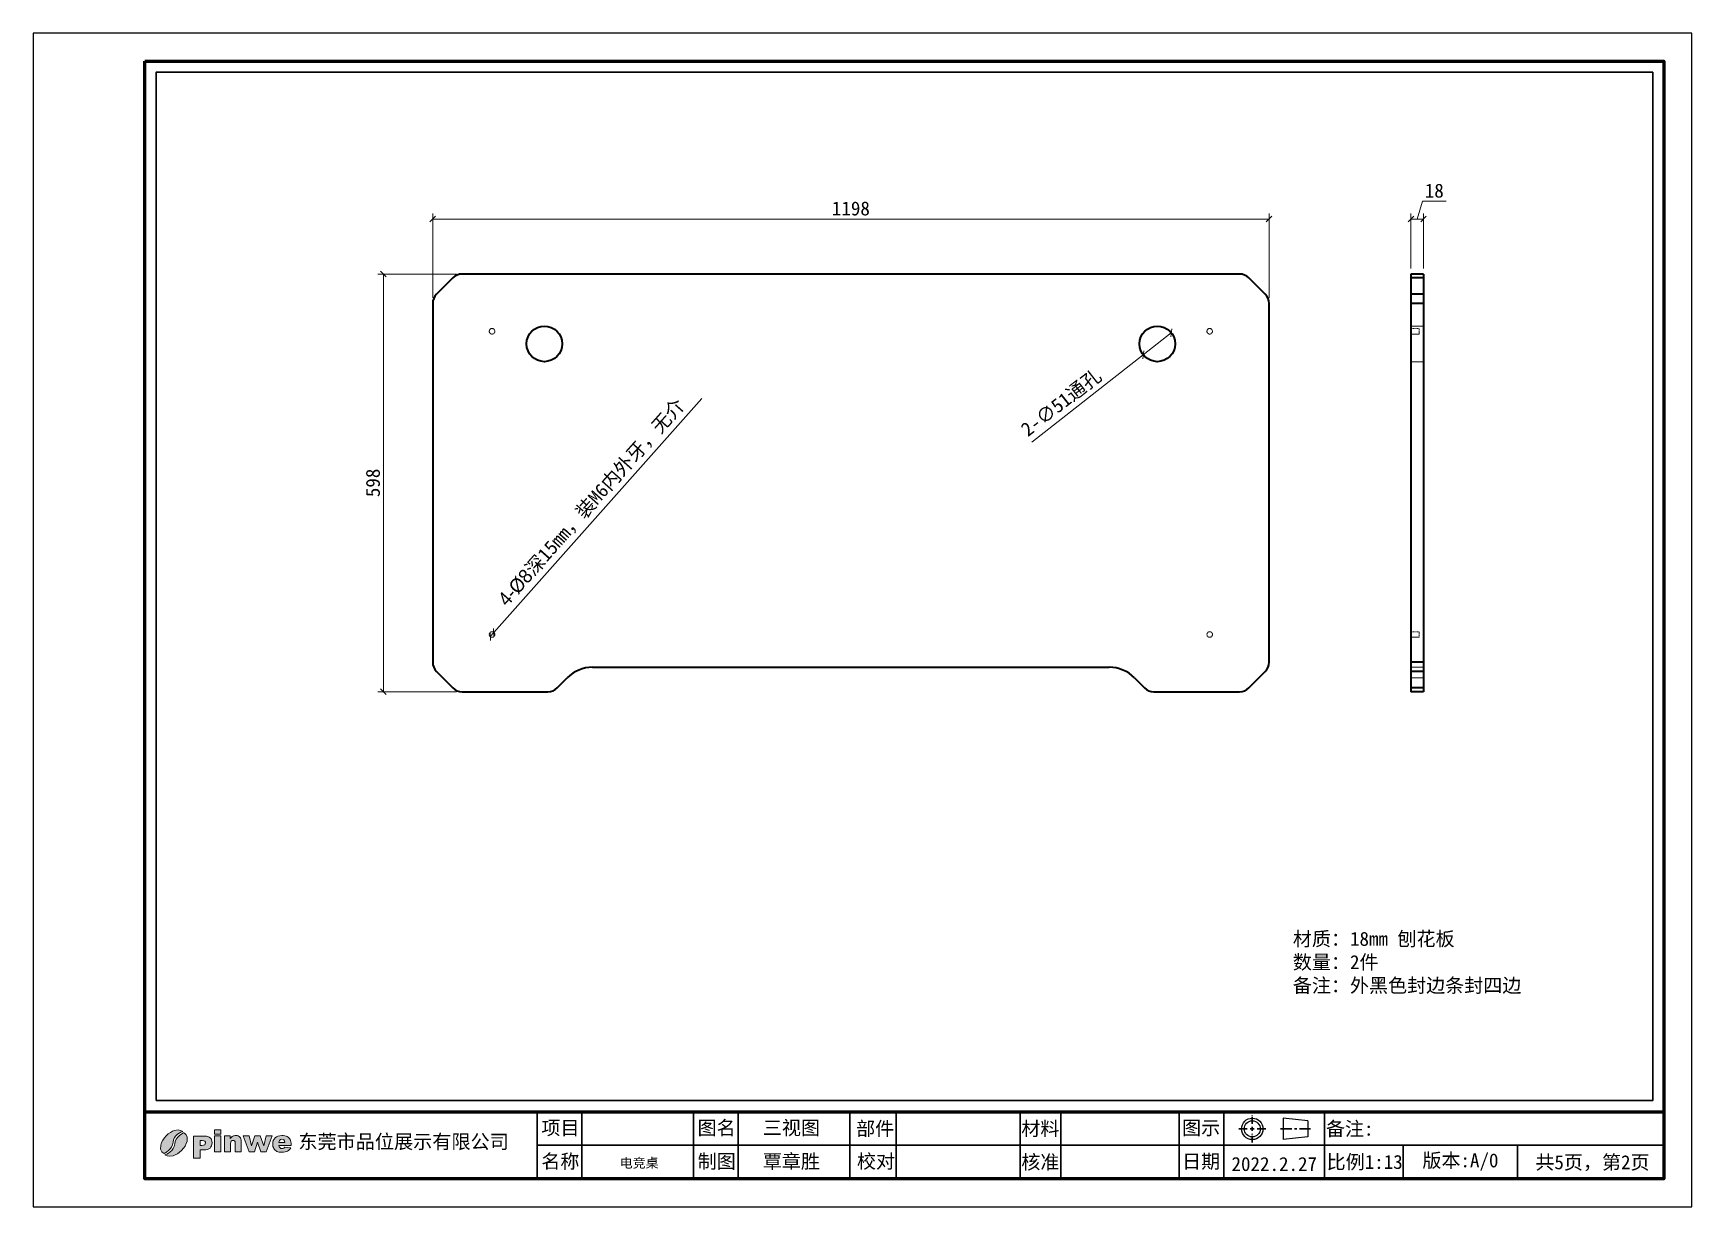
# Model space of a CAD drawing. Header units: inches. Extents: x 21728 to 86065, y -20660 to 1996.
# Drawn here: x 76561 to 78937, y -14953 to -13273 of the extents above; entities that cross this region are included whole.
import ezdxf

# ---------------------------------------------------------------- set-up
doc = ezdxf.new("R2010")
doc.units = ezdxf.units.IN
doc.header["$MEASUREMENT"] = 0
doc.linetypes.add('CENTER2', pattern=[28.575, 19.05, -3.175, 3.175, -3.175])
doc.linetypes.add('HIDDEN', pattern=[1.905, 1.27, -0.635])
doc.layers.add('_U+56FE_U+5C42 1', color=7, linetype='Continuous')
doc.layers.add('图框', color=5, linetype='Continuous', lineweight=60)
doc.layers.add('轮廓线', color=7, linetype='Continuous', lineweight=30)
doc.styles.add('ee', font='simfang.ttf')
doc.styles.get("Standard").update_dxf_attribs({"font": 'arial.ttf'})
doc.styles.add('宋体', font='')
doc.styles.add('样式 1', font='')
doc.styles.get('宋体').set_extended_font_data('SimSun')
doc.styles.get('样式 1').set_extended_font_data('SimSun')
doc.dimstyles.new('1-8', dxfattribs={"dimscale": 8, "dimtxt": 2.5, "dimasz": 1, "dimexe": 1, "dimexo": 1, "dimtad": 1, "dimdec": 1, "dimdsep": 46, "dimtxsty": '宋体', "dimblk": 'OBLIQUE', "dimcen": 2.5, "dimclrd": 3, "dimclre": 3, "dimclrt": 256, "dimadec": 0, "dimazin": 0, "dimtfac": 1, "dimtdec": 1, "dimtmove": 1, "dimatfit": 3, "dimfxl": 0, "dimlwd": 9, "dimlwe": 9, "dimarcsym": 0})

msp = doc.modelspace()

# ---------------------------------------------------------------- texts
at = {"lineweight": 15, "insert": (78365.71, -14587.4), "char_height": 20, "width": 418.1733, "attachment_point": 4, "style": 'ee'}
msp.add_mtext('\\P材质：18mm 刨花板\\P数量：2件\\P备注：外黑色封边条封四边', dxfattribs=at)
at = {"insert": (76941.13, -14849.84, 2.58), "char_height": 20.0908, "width": 1329.106, "attachment_point": 1}
msp.add_mtext('{\\fSimSun|b0|i0|c134|p2;东莞市品位展示有限公司}', dxfattribs=at)
at = {"layer": '轮廓线', "attachment_point": 5, "style": '样式 1'}
for s, insert, char_height, width in [('{\\fSimSun|b1|i0|c134|p2;项目}', (77316.47, -14841.17), 20, 149.7729), ('{\\fSimSun|b1|i0|c134|p2;图名}', (77540.22, -14841.17), 20, 149.7729), ('{\\fSimSun|b1|i0|c134|p2;三视图}', (77647.41, -14841.17), 20, 149.7729), ('{\\fSimSun|b1|i0|c134|p2;部件}', (77767.37, -14842.37), 20, 149.7729), ('{\\fSimSun|b1|i0|c134|p2;材料}', (78003.96, -14842.3), 20, 149.7729), ('{\\fSimSun|b1|i0|c134|p2;图示}', (78234.29, -14841.17), 20, 149.7729), ('{\\fSimSun|b1|i0|c134|p2;备注:}', (78447.12, -14842.43), 20, 149.7729), ('{\\fSimSun|b1|i0|c134|p2;名称}', (77316.42, -14889.17), 20, 149.7729), ('{\\fSimSun|b1|i0|c134|p2;电竞桌}', (77429.32, -14891.13), 13.6, 176.9097), ('{\\fSimSun|b1|i0|c134|p2;制图}', (77540.42, -14889.17), 20, 149.7729), ('{\\fSimSun|b1|i0|c134|p2;覃章胜}', (77647.41, -14889.17), 20, 149.7729), ('{\\fSimSun|b1|i0|c134|p2;校对}', (77768.52, -14889.17), 20, 149.7729), ('{\\fSimSun|b1|i0|c134|p2;核准}', (78003.96, -14890.3), 20, 149.7729), ('{\\fSimSun|b1|i0|c134|p2;日期}', (78234.29, -14889.17), 20, 149.7729), ('{\\fSimSun|b1|i0|c134|p2;2022.2.27}', (78339.07, -14892.07), 20, 144), ('{\\fSimSun|b1|i0|c134|p2;比例1:13}', (78468.57, -14890.06), 20, 135.4819), ('{\\fSimSun|b1|i0|c134|p2;版本:A/0}', (78605.74, -14889.17), 20, 163.7382), ('{\\fSimSun|b1|i0|c134|p2;共5页，第2页}', (78794.89, -14890.83), 20, 230.0387)]:
    msp.add_mtext(s, dxfattribs=dict(at, insert=insert, char_height=char_height, width=width))

# ---------------------------------------------------------------- blocks, each defined once
blk = doc.blocks.new('_Oblique')
at = {"color": 0, "linetype": 'ByBlock', "lineweight": -2}
blk.add_line((-0.5, -0.5), (0.5, 0.5), dxfattribs=at)
blk = doc.blocks.new('*D67')
at = {"color": 3, "lineweight": 9, "transparency": 16777216}
for p, q in [((77167.8, -13617.9), (77055, -13617.9)), ((77063, -13617.9), (77063, -14215.9)), ((77167.8, -14215.9), (77055, -14215.9))]:
    blk.add_line(p, q, dxfattribs=at)
at = {"layer": 'Defpoints', "color": 0, "transparency": 16777216}
for p in [(77175.8, -13617.9), (77063, -14215.9), (77175.8, -14215.9)]:
    blk.add_point(p, dxfattribs=at)
at = {"color": 3, "lineweight": 9, "transparency": 16777216, "xscale": 8, "yscale": 8, "zscale": 8}
for p, rotation in [((77063, -13617.9), 90), ((77063, -14215.9), 270)]:
    blk.add_blockref('_Oblique', p, dxfattribs=dict(at, rotation=rotation))
at = {"transparency": 16777216, "insert": (77048, -13916.9), "char_height": 20, "attachment_point": 5, "rotation": 90, "style": '宋体'}
blk.add_mtext('598', dxfattribs=at)
blk = doc.blocks.new('*D68')
at = {"color": 3, "lineweight": 9, "transparency": 16777216}
for p, q in [((77133.6, -13652.2), (77133.6, -13531.2)), ((77133.6, -13539.2), (78331.6, -13539.2)), ((78331.6, -13652.2), (78331.6, -13531.2))]:
    blk.add_line(p, q, dxfattribs=at)
at = {"layer": 'Defpoints', "color": 0, "transparency": 16777216}
for p in [(78331.6, -13539.2), (77133.6, -13660.2), (78331.6, -13660.2)]:
    blk.add_point(p, dxfattribs=at)
at = {"color": 3, "lineweight": 9, "transparency": 16777216, "xscale": 8, "yscale": 8, "zscale": 8, "rotation": 180}
blk.add_blockref('_Oblique', (77133.6, -13539.2), dxfattribs=at)
at = {"color": 3, "lineweight": 9, "transparency": 16777216, "xscale": 8, "yscale": 8, "zscale": 8}
blk.add_blockref('_Oblique', (78331.6, -13539.2), dxfattribs=at)
at = {"transparency": 16777216, "insert": (77732.6, -13524.2), "char_height": 20, "attachment_point": 5, "style": '宋体'}
blk.add_mtext('1198', dxfattribs=at)
blk = doc.blocks.new('*D69')
at = {"color": 3, "lineweight": 9, "transparency": 16777216}
for p, q in [((78543.8, -13539.2), (78551.5, -13513.7)), ((78551.5, -13513.7), (78585.2, -13513.7)), ((78534.8, -13609.9), (78534.8, -13531.2)), ((78552.8, -13539.2), (78534.8, -13539.2)), ((78552.8, -13609.9), (78552.8, -13531.2))]:
    blk.add_line(p, q, dxfattribs=at)
at = {"layer": 'Defpoints', "color": 0, "transparency": 16777216}
for p in [(78534.8, -13539.2), (78534.8, -13617.9), (78552.8, -13617.9)]:
    blk.add_point(p, dxfattribs=at)
at = {"color": 3, "lineweight": 9, "transparency": 16777216, "xscale": 8, "yscale": 8, "zscale": 8, "rotation": 180}
blk.add_blockref('_Oblique', (78534.8, -13539.2), dxfattribs=at)
at = {"color": 3, "lineweight": 9, "transparency": 16777216, "xscale": 8, "yscale": 8, "zscale": 8}
blk.add_blockref('_Oblique', (78552.8, -13539.2), dxfattribs=at)
at = {"transparency": 16777216, "insert": (78568.3, -13498.7), "char_height": 20, "attachment_point": 5, "style": '宋体'}
blk.add_mtext('18', dxfattribs=at)
blk = doc.blocks.new('*D70')
at = {"color": 3, "lineweight": 9, "transparency": 16777216}
for p in [(78191.6, -13702.2), (77991.7, -13858.5)]:
    blk.add_line(p, (78151.5, -13733.6), dxfattribs=at)
at = {"layer": 'Defpoints', "color": 0, "transparency": 16777216}
for p in [(78191.6, -13702.2), (78151.5, -13733.6)]:
    blk.add_point(p, dxfattribs=at)
at = {"color": 3, "lineweight": 9, "transparency": 16777216, "xscale": 8, "yscale": 8, "zscale": 8}
for p, rotation in [((78191.6, -13702.2), 218.0273107194701), ((78151.5, -13733.6), 38.02731071947012)]:
    blk.add_blockref('_Oblique', p, dxfattribs=dict(at, rotation=rotation))
at = {"transparency": 16777216, "insert": (78034.3, -13802.6), "char_height": 20, "attachment_point": 5, "rotation": 38.0273, "style": '宋体'}
blk.add_mtext('2-∅51通孔', dxfattribs=at)
blk = doc.blocks.new('*D72')
at = {"color": 3, "lineweight": 9, "transparency": 16777216}
for p in [(77519, -13795.9), (77216.1, -14136.7)]:
    blk.add_line(p, (77221, -14131.1), dxfattribs=at)
at = {"layer": 'Defpoints', "color": 0, "transparency": 16777216}
for p in [(77216.1, -14136.7), (77221, -14131.1)]:
    blk.add_point(p, dxfattribs=at)
at = {"color": 3, "lineweight": 9, "transparency": 16777216, "xscale": 8, "yscale": 8, "zscale": 8}
for p, rotation in [((77216.1, -14136.7), 48.36256670306356), ((77221, -14131.1), 228.3625667030635)]:
    blk.add_blockref('_Oblique', p, dxfattribs=dict(at, rotation=rotation))
at = {"transparency": 16777216, "insert": (77361.6, -13945.3), "char_height": 20, "attachment_point": 5, "rotation": 48.3626, "style": '宋体'}
blk.add_mtext('{\\fGulim|b0|i0|c134|p0;4-%%C8}深15mm，装M6内外牙，无介', dxfattribs=at)

# ---------------------------------------------------------------- dimensions: what is measured, and where the dimension line sits
at = {"color": 1}
for base, p1, p2, picture, middle in [((78534.82, -13539.24), (78552.82, -13617.89), (78534.82, -13617.89), '*D69', (78556.47, -13498.74)), ((78331.56, -13539.24), (77133.56, -13660.17), (78331.56, -13660.17), '*D68', (77732.56, -13524.24))]:
    dim = msp.add_linear_dim(base=base, p1=p1, p2=p2, dimstyle='1-8', dxfattribs=at)
    dim.commit()
    dim.dimension.update_dxf_attribs({"geometry": picture, "text_midpoint": middle})
dim = msp.add_linear_dim(base=(77063.02, -14215.89), p1=(77175.84, -13617.89), p2=(77175.84, -14215.89), angle=90, dimstyle='1-8', dxfattribs=at)
dim.commit()
dim.dimension.update_dxf_attribs({"geometry": '*D67', "text_midpoint": (77048.02, -13916.89)})
dim = msp.add_diameter_dim_2p(p1=(78191.64, -13702.18), p2=(78151.47, -13733.6), text='2-<>通孔', dimstyle='1-8', dxfattribs=at)
dim.commit()
dim.dimension.update_dxf_attribs({"geometry": '*D70', "text_midpoint": (78045.3, -13816.63), "dimtype": 163})
dim = msp.add_diameter_dim_2p(p1=(77216.06, -14136.69), p2=(77221.05, -14131.09), text='{\\fGulim|b0|i0|c134|p0;4-%%C8}深15mm，装M6内外牙，无介', dimstyle='1-8')
dim.commit()
dim.dimension.update_dxf_attribs({"geometry": '*D72', "text_midpoint": (77361.65, -13945.31)})

# ---------------------------------------------------------------- hatches: boundary and pattern name
h = msp.add_hatch(color=256)
h.dxf.hatch_style = 1
edge = h.paths.add_edge_path()
edge.add_spline(control_points=[(76930.78, -14865.29), (76930.78, -14865.29), (76913.21, -14865.29), (76913.21, -14865.29), (76913.37, -14866.7), (76913.74, -14867.75), (76914.35, -14868.44), (76915.2, -14869.43), (76916.3, -14869.92), (76917.67, -14869.92), (76918.54, -14869.92), (76919.36, -14869.7), (76920.13, -14869.28), (76920.6, -14869.01), (76921.12, -14868.53), (76921.66, -14867.85), (76921.66, -14867.85), (76930.29, -14868.64), (76930.29, -14868.64), (76928.97, -14870.93), (76927.38, -14872.58), (76925.52, -14873.57), (76923.65, -14874.57), (76920.97, -14875.07), (76917.49, -14875.07), (76914.45, -14875.07), (76912.08, -14874.64), (76910.34, -14873.79), (76908.6, -14872.93), (76907.17, -14871.58), (76906.02, -14869.72), (76904.88, -14867.86), (76904.31, -14865.67), (76904.31, -14863.16), (76904.31, -14859.58), (76905.46, -14856.68), (76907.75, -14854.47), (76910.03, -14852.27), (76913.19, -14851.16), (76917.22, -14851.16), (76920.49, -14851.16), (76923.07, -14851.66), (76924.96, -14852.65), (76926.86, -14853.64), (76928.3, -14855.07), (76929.3, -14856.96), (76930.29, -14858.83), (76930.78, -14861.29), (76930.78, -14864.3), (76930.78, -14864.3), (76930.78, -14865.29), (76930.78, -14865.29)], knot_values=[0, 0, 0, 0, 1, 1, 1, 2, 2, 2, 3, 3, 3, 4, 4, 4, 5, 5, 5, 6, 6, 6, 7, 7, 7, 8, 8, 8, 9, 9, 9, 10, 10, 10, 11, 11, 11, 12, 12, 12, 13, 13, 13, 14, 14, 14, 15, 15, 15, 16, 16, 16, 17, 17, 17, 17], degree=3, periodic=0)
edge = h.paths.add_edge_path(flags=16)
edge.add_spline(control_points=[(76921.88, -14861.11), (76921.71, -14859.41), (76921.25, -14858.19), (76920.51, -14857.45), (76919.77, -14856.72), (76918.8, -14856.35), (76917.59, -14856.35), (76916.19, -14856.35), (76915.08, -14856.91), (76914.24, -14858.02), (76913.71, -14858.71), (76913.38, -14859.74), (76913.23, -14861.11), (76913.23, -14861.11), (76921.88, -14861.11), (76921.88, -14861.11)], knot_values=[0, 0, 0, 0, 1, 1, 1, 2, 2, 2, 3, 3, 3, 4, 4, 4, 5, 5, 5, 5], degree=3, periodic=0)
h.paths.add_polyline_path([(76861.93, -14851.69), (76870.4, -14851.69), (76874.07, -14866.03), (76878.74, -14851.69), (76886.58, -14851.69), (76891.41, -14866.06), (76895.1, -14851.69), (76903.51, -14851.69), (76895.1, -14874.54), (76887.32, -14874.54), (76882.7, -14860.79), (76878.23, -14874.54), (76870.41, -14874.54)])
edge = h.paths.add_edge_path()
edge.add_spline(control_points=[(76835.27, -14851.69), (76835.27, -14851.69), (76843.43, -14851.69), (76843.43, -14851.69), (76843.43, -14851.69), (76843.43, -14855.41), (76843.43, -14855.41), (76844.65, -14853.88), (76845.87, -14852.79), (76847.12, -14852.14), (76848.37, -14851.49), (76849.88, -14851.16), (76851.67, -14851.16), (76854.09, -14851.16), (76855.98, -14851.88), (76857.35, -14853.32), (76858.72, -14854.76), (76859.4, -14856.99), (76859.4, -14860.01), (76859.4, -14860.01), (76859.4, -14874.54), (76859.4, -14874.54), (76859.4, -14874.54), (76850.59, -14874.54), (76850.59, -14874.54), (76850.59, -14874.54), (76850.59, -14861.97), (76850.59, -14861.97), (76850.59, -14860.53), (76850.33, -14859.52), (76849.8, -14858.92), (76849.27, -14858.33), (76848.53, -14858.03), (76847.58, -14858.03), (76846.53, -14858.03), (76845.67, -14858.43), (76845.01, -14859.23), (76844.36, -14860.04), (76844.03, -14861.48), (76844.03, -14863.56), (76844.03, -14863.56), (76844.03, -14874.54), (76844.03, -14874.54), (76844.03, -14874.54), (76835.27, -14874.54), (76835.27, -14874.54), (76835.27, -14874.54), (76835.27, -14851.69), (76835.27, -14851.69)], knot_values=[0, 0, 0, 0, 1, 1, 1, 2, 2, 2, 3, 3, 3, 4, 4, 4, 5, 5, 5, 6, 6, 6, 7, 7, 7, 8, 8, 8, 9, 9, 9, 10, 10, 10, 11, 11, 11, 12, 12, 12, 13, 13, 13, 14, 14, 14, 15, 15, 15, 16, 16, 16, 16], degree=3, periodic=0)
h.paths.add_polyline_path([(76821.06, -14843.01), (76829.83, -14843.01), (76829.83, -14848.96), (76821.06, -14848.96)])
h.paths.add_polyline_path([(76821.06, -14851.69), (76829.83, -14851.69), (76829.83, -14874.54), (76821.06, -14874.54)])
edge = h.paths.add_edge_path()
edge.add_spline(control_points=[(76790.79, -14851.84), (76790.79, -14851.84), (76806.99, -14851.84), (76806.99, -14851.84), (76810.52, -14851.84), (76813.17, -14852.68), (76814.93, -14854.36), (76816.68, -14856.04), (76817.56, -14858.43), (76817.56, -14861.54), (76817.56, -14864.72), (76816.6, -14867.22), (76814.69, -14869.01), (76812.77, -14870.81), (76809.84, -14871.7), (76805.91, -14871.7), (76805.91, -14871.7), (76800.56, -14871.7), (76800.56, -14871.7), (76800.56, -14871.7), (76800.56, -14883.37), (76800.56, -14883.37), (76800.56, -14883.37), (76790.79, -14883.37), (76790.79, -14883.37), (76790.79, -14883.37), (76790.79, -14851.84), (76790.79, -14851.84)], knot_values=[0, 0, 0, 0, 1, 1, 1, 2, 2, 2, 3, 3, 3, 4, 4, 4, 5, 5, 5, 6, 6, 6, 7, 7, 7, 8, 8, 8, 9, 9, 9, 9], degree=3, periodic=0)
edge = h.paths.add_edge_path(flags=16)
edge.add_spline(control_points=[(76800.56, -14865.32), (76800.56, -14865.32), (76802.96, -14865.32), (76802.96, -14865.32), (76804.86, -14865.32), (76806.19, -14864.99), (76806.95, -14864.33), (76807.71, -14863.68), (76808.1, -14862.84), (76808.1, -14861.82), (76808.1, -14860.83), (76807.77, -14860), (76807.1, -14859.31), (76806.44, -14858.62), (76805.19, -14858.27), (76803.35, -14858.27), (76803.35, -14858.27), (76800.56, -14858.27), (76800.56, -14858.27), (76800.56, -14858.27), (76800.56, -14865.32), (76800.56, -14865.32)], knot_values=[0, 0, 0, 0, 1, 1, 1, 2, 2, 2, 3, 3, 3, 4, 4, 4, 5, 5, 5, 6, 6, 6, 7, 7, 7, 7], degree=3, periodic=0)
edge = h.paths.add_edge_path()
edge.add_spline(control_points=[(76750, -14878.64), (76750, -14878.64), (76754.35, -14882.38), (76761.82, -14880.13), (76769.29, -14877.89), (76779.63, -14868.89), (76781.74, -14859.11), (76783.84, -14849.32), (76776.83, -14847.18), (76776.83, -14847.18), (76776.83, -14847.18), (76764.6, -14852.89), (76763.99, -14863.15), (76763.38, -14873.41), (76751.9, -14878.5), (76750, -14878.64)], knot_values=[0, 0, 0, 0, 1, 1, 1, 2, 2, 2, 3, 3, 3, 4, 4, 4, 5, 5, 5, 5], degree=3, periodic=0)
edge = h.paths.add_edge_path()
edge.add_spline(control_points=[(76775.61, -14845.32), (76775.61, -14845.32), (76771.26, -14841.58), (76763.79, -14843.82), (76756.32, -14846.07), (76745.98, -14855.07), (76743.87, -14864.85), (76741.77, -14874.64), (76748.78, -14876.77), (76748.78, -14876.77), (76748.78, -14876.77), (76761.01, -14871.07), (76761.62, -14860.81), (76762.23, -14850.55), (76773.71, -14845.46), (76775.61, -14845.32)], knot_values=[0, 0, 0, 0, 1, 1, 1, 2, 2, 2, 3, 3, 3, 4, 4, 4, 5, 5, 5, 5], degree=3, periodic=0)

# ---------------------------------------------------------------- linework, layer by layer
at = {"color": 7, "linetype": 'Continuous', "lineweight": 35}
for p, q in [((77162.4, -13623.45), (77139.12, -13646.74)), ((78289.27, -13617.89), (77175.84, -13617.89)), ((78325.99, -13646.74), (78302.71, -13623.45)), ((78552.82, -13617.89), (78534.82, -13617.89)), ((78534.82, -13617.89), (78534.82, -13623.45)), ((78552.82, -13623.45), (78534.82, -13623.45)), ((78534.82, -13623.45), (78534.82, -13646.74)), ((78552.82, -13617.89), (78552.82, -13623.45)), ((78552.82, -13623.45), (78552.82, -13646.74)), ((77133.56, -13660.17), (77133.56, -14173.6)), ((78331.56, -14173.6), (78331.56, -13660.17)), ((78552.82, -13646.74), (78534.82, -13646.74)), ((78534.82, -13646.74), (78534.82, -13660.17)), ((78552.82, -13660.17), (78534.82, -13660.17)), ((78534.82, -13660.17), (78534.82, -14173.6)), ((78552.82, -13646.74), (78552.82, -13660.17)), ((78552.82, -13660.17), (78552.82, -14173.6)), ((77362.41, -14180.89), (78102.7, -14180.89)), ((78552.82, -14173.6), (78534.82, -14173.6)), ((78534.82, -14173.6), (78534.82, -14187.04)), ((78552.82, -14173.6), (78552.82, -14187.04)), ((77139.12, -14187.04), (77162.4, -14210.32)), ((77311.85, -14210.32), (77326.35, -14195.83)), ((78138.77, -14195.83), (78153.26, -14210.32)), ((78302.71, -14210.32), (78325.99, -14187.04)), ((78552.82, -14187.04), (78534.82, -14187.04)), ((78534.82, -14187.04), (78534.82, -14210.32)), ((78552.82, -14187.04), (78552.82, -14210.32)), ((77175.84, -14215.89), (77298.41, -14215.89)), ((78166.7, -14215.89), (78289.27, -14215.89)), ((78552.82, -14210.32), (78534.82, -14210.32)), ((78534.82, -14210.32), (78534.82, -14215.89)), ((78552.82, -14215.89), (78534.82, -14215.89)), ((78552.82, -14210.32), (78552.82, -14215.89))]:
    msp.add_line(p, q, dxfattribs=at)
at = {"color": 7, "linetype": 'HIDDEN', "lineweight": 18}
for p, q in [((78552.82, -13623.45), (78534.82, -13623.45)), ((78552.82, -13646.74), (78534.82, -13646.74)), ((78552.82, -13660.17), (78534.82, -13660.17)), ((78552.82, -13692.39), (78534.82, -13692.39)), ((78546.82, -13695.89), (78534.82, -13695.89)), ((78534.82, -13703.89), (78546.82, -13703.89)), ((78546.82, -13699.89), (78546.82, -13695.89)), ((78546.82, -13703.89), (78546.82, -13699.89)), ((78534.82, -13743.39), (78552.82, -13743.39)), ((78546.82, -14129.89), (78534.82, -14129.89)), ((78546.82, -14133.89), (78546.82, -14129.89)), ((78546.82, -14137.89), (78546.82, -14133.89)), ((78534.82, -14137.89), (78546.82, -14137.89)), ((78552.82, -14173.6), (78534.82, -14173.6)), ((78552.82, -14180.89), (78534.82, -14180.89)), ((78552.82, -14187.04), (78534.82, -14187.04)), ((78552.82, -14195.83), (78534.82, -14195.83)), ((78552.82, -14210.32), (78534.82, -14210.32))]:
    msp.add_line(p, q, dxfattribs=at)
at = {"color": 14, "lineweight": 25}
for p, q in [((78352.02, -14826.23), (78352.02, -14856.95)), ((78387.22, -14830.07), (78352.02, -14826.23)), ((78387.22, -14830.07), (78387.22, -14853.11)), ((78387.22, -14853.11), (78352.02, -14856.95))]:
    msp.add_line(p, q, dxfattribs=at)
at = {"color": 7, "linetype": 'HIDDEN', "lineweight": 18}
for centre in [(77218.56, -13699.89), (78246.56, -13699.89), (77218.56, -14133.89), (78246.56, -14133.89)]:
    msp.add_circle(centre, 4, dxfattribs=at)
at = {"color": 7, "linetype": 'Continuous', "lineweight": 35}
for centre in [(77293.56, -13717.89), (78171.56, -13717.89)]:
    msp.add_circle(centre, 25.5, dxfattribs=at)
at = {"color": 14, "lineweight": 25}
for radius in [15.36, 11.52]:
    msp.add_circle((78307.57, -14841.59), radius, dxfattribs=at)
at = {"color": 7, "linetype": 'Continuous', "lineweight": 35}
for centre, radius, start, end in [((77175.84, -13636.89), 19, 90, 135), ((78289.27, -13636.89), 19, 45, 90), ((77152.56, -13660.17), 19, 135, 180), ((78312.56, -13660.17), 19, 0, 45), ((77152.56, -14173.6), 19, 180, 225), ((77362.41, -14231.89), 51, 90, 135), ((78102.7, -14231.89), 51, 45, 90), ((78312.56, -14173.6), 19, 315, 0), ((77175.84, -14196.89), 19, 225, 270), ((77298.41, -14196.89), 19, 270, 315), ((78166.7, -14196.89), 19, 225, 270), ((78289.27, -14196.89), 19, 270, 315)]:
    msp.add_arc(centre, radius, start, end, dxfattribs=at)
at = {"layer": '_U+56FE_U+5C42 1', "lineweight": 0}
for points in [[(76821.06, -14843.01), (76829.83, -14843.01), (76829.83, -14848.96), (76821.06, -14848.96), (76821.06, -14843.01)], [(76821.06, -14851.69), (76829.83, -14851.69), (76829.83, -14874.54), (76821.06, -14874.54), (76821.06, -14851.69)], [(76861.93, -14851.69), (76870.4, -14851.69), (76874.07, -14866.03), (76878.74, -14851.69), (76886.58, -14851.69), (76891.41, -14866.06), (76895.1, -14851.69), (76903.51, -14851.69), (76895.1, -14874.54), (76887.32, -14874.54), (76882.7, -14860.79), (76878.23, -14874.54), (76870.41, -14874.54), (76861.93, -14851.69)]]:
    msp.add_lwpolyline(points, dxfattribs=at)
for points, knots in [([(76775.61, -14845.32), (76775.61, -14845.32), (76771.26, -14841.58), (76763.79, -14843.82), (76756.32, -14846.07), (76745.98, -14855.07), (76743.87, -14864.85), (76741.77, -14874.64), (76748.78, -14876.77), (76748.78, -14876.77), (76748.78, -14876.77), (76761.01, -14871.07), (76761.62, -14860.81), (76762.23, -14850.55), (76773.71, -14845.46), (76775.61, -14845.32)], [0, 0, 0, 0, 1, 1, 1, 2, 2, 2, 3, 3, 3, 4, 4, 4, 5, 5, 5, 5]), ([(76750, -14878.64), (76750, -14878.64), (76754.35, -14882.38), (76761.82, -14880.13), (76769.29, -14877.89), (76779.63, -14868.89), (76781.74, -14859.11), (76783.84, -14849.32), (76776.83, -14847.18), (76776.83, -14847.18), (76776.83, -14847.18), (76764.6, -14852.89), (76763.99, -14863.15), (76763.38, -14873.41), (76751.9, -14878.5), (76750, -14878.64)], [0, 0, 0, 0, 1, 1, 1, 2, 2, 2, 3, 3, 3, 4, 4, 4, 5, 5, 5, 5]), ([(76790.79, -14851.84), (76790.79, -14851.84), (76806.99, -14851.84), (76806.99, -14851.84), (76810.52, -14851.84), (76813.17, -14852.68), (76814.93, -14854.36), (76816.68, -14856.04), (76817.56, -14858.43), (76817.56, -14861.54), (76817.56, -14864.72), (76816.6, -14867.22), (76814.69, -14869.01), (76812.77, -14870.81), (76809.84, -14871.7), (76805.91, -14871.7), (76805.91, -14871.7), (76800.56, -14871.7), (76800.56, -14871.7), (76800.56, -14871.7), (76800.56, -14883.37), (76800.56, -14883.37), (76800.56, -14883.37), (76790.79, -14883.37), (76790.79, -14883.37), (76790.79, -14883.37), (76790.79, -14851.84), (76790.79, -14851.84)], [0, 0, 0, 0, 1, 1, 1, 2, 2, 2, 3, 3, 3, 4, 4, 4, 5, 5, 5, 6, 6, 6, 7, 7, 7, 8, 8, 8, 9, 9, 9, 9]), ([(76800.56, -14865.32), (76800.56, -14865.32), (76802.96, -14865.32), (76802.96, -14865.32), (76804.86, -14865.32), (76806.19, -14864.99), (76806.95, -14864.33), (76807.71, -14863.68), (76808.1, -14862.84), (76808.1, -14861.82), (76808.1, -14860.83), (76807.77, -14860), (76807.1, -14859.31), (76806.44, -14858.62), (76805.19, -14858.27), (76803.35, -14858.27), (76803.35, -14858.27), (76800.56, -14858.27), (76800.56, -14858.27), (76800.56, -14858.27), (76800.56, -14865.32), (76800.56, -14865.32)], [0, 0, 0, 0, 1, 1, 1, 2, 2, 2, 3, 3, 3, 4, 4, 4, 5, 5, 5, 6, 6, 6, 7, 7, 7, 7]), ([(76835.27, -14851.69), (76835.27, -14851.69), (76843.43, -14851.69), (76843.43, -14851.69), (76843.43, -14851.69), (76843.43, -14855.41), (76843.43, -14855.41), (76844.65, -14853.88), (76845.87, -14852.79), (76847.12, -14852.14), (76848.37, -14851.49), (76849.88, -14851.16), (76851.67, -14851.16), (76854.09, -14851.16), (76855.98, -14851.88), (76857.35, -14853.32), (76858.72, -14854.76), (76859.4, -14856.99), (76859.4, -14860.01), (76859.4, -14860.01), (76859.4, -14874.54), (76859.4, -14874.54), (76859.4, -14874.54), (76850.59, -14874.54), (76850.59, -14874.54), (76850.59, -14874.54), (76850.59, -14861.97), (76850.59, -14861.97), (76850.59, -14860.53), (76850.33, -14859.52), (76849.8, -14858.92), (76849.27, -14858.33), (76848.53, -14858.03), (76847.58, -14858.03), (76846.53, -14858.03), (76845.67, -14858.43), (76845.01, -14859.23), (76844.36, -14860.04), (76844.03, -14861.48), (76844.03, -14863.56), (76844.03, -14863.56), (76844.03, -14874.54), (76844.03, -14874.54), (76844.03, -14874.54), (76835.27, -14874.54), (76835.27, -14874.54), (76835.27, -14874.54), (76835.27, -14851.69), (76835.27, -14851.69)], [0, 0, 0, 0, 1, 1, 1, 2, 2, 2, 3, 3, 3, 4, 4, 4, 5, 5, 5, 6, 6, 6, 7, 7, 7, 8, 8, 8, 9, 9, 9, 10, 10, 10, 11, 11, 11, 12, 12, 12, 13, 13, 13, 14, 14, 14, 15, 15, 15, 16, 16, 16, 16]), ([(76930.78, -14865.29), (76930.78, -14865.29), (76913.21, -14865.29), (76913.21, -14865.29), (76913.37, -14866.7), (76913.74, -14867.75), (76914.35, -14868.44), (76915.2, -14869.43), (76916.3, -14869.92), (76917.67, -14869.92), (76918.54, -14869.92), (76919.36, -14869.7), (76920.13, -14869.28), (76920.6, -14869.01), (76921.12, -14868.53), (76921.66, -14867.85), (76921.66, -14867.85), (76930.29, -14868.64), (76930.29, -14868.64), (76928.97, -14870.93), (76927.38, -14872.58), (76925.52, -14873.57), (76923.65, -14874.57), (76920.97, -14875.07), (76917.49, -14875.07), (76914.45, -14875.07), (76912.08, -14874.64), (76910.34, -14873.79), (76908.6, -14872.93), (76907.17, -14871.58), (76906.02, -14869.72), (76904.88, -14867.86), (76904.31, -14865.67), (76904.31, -14863.16), (76904.31, -14859.58), (76905.46, -14856.68), (76907.75, -14854.47), (76910.03, -14852.27), (76913.19, -14851.16), (76917.22, -14851.16), (76920.49, -14851.16), (76923.07, -14851.66), (76924.96, -14852.65), (76926.86, -14853.64), (76928.3, -14855.07), (76929.3, -14856.96), (76930.29, -14858.83), (76930.78, -14861.29), (76930.78, -14864.3), (76930.78, -14864.3), (76930.78, -14865.29), (76930.78, -14865.29)], [0, 0, 0, 0, 1, 1, 1, 2, 2, 2, 3, 3, 3, 4, 4, 4, 5, 5, 5, 6, 6, 6, 7, 7, 7, 8, 8, 8, 9, 9, 9, 10, 10, 10, 11, 11, 11, 12, 12, 12, 13, 13, 13, 14, 14, 14, 15, 15, 15, 16, 16, 16, 17, 17, 17, 17]), ([(76921.88, -14861.11), (76921.71, -14859.41), (76921.25, -14858.19), (76920.51, -14857.45), (76919.77, -14856.72), (76918.8, -14856.35), (76917.59, -14856.35), (76916.19, -14856.35), (76915.08, -14856.91), (76914.24, -14858.02), (76913.71, -14858.71), (76913.38, -14859.74), (76913.23, -14861.11), (76913.23, -14861.11), (76921.88, -14861.11), (76921.88, -14861.11)], [0, 0, 0, 0, 1, 1, 1, 2, 2, 2, 3, 3, 3, 4, 4, 4, 5, 5, 5, 5])]:
    msp.add_open_spline(points, degree=3, knots=knots, dxfattribs=at)
at = {"layer": 'Defpoints'}
msp.add_lwpolyline([(76561.23, -14953.17), (78937.23, -14953.17), (78937.23, -13273.17), (76561.23, -13273.17)], close=True, dxfattribs=at)
at = {"layer": '图框', "color": 32}
msp.add_lwpolyline([(76721.23, -13313.17), (78897.23, -13313.17), (78897.23, -14913.17), (76721.23, -14913.17)], close=True, dxfattribs=at)
msp.add_lwpolyline([(76721.23, -14817.17), (78897.23, -14817.17)], dxfattribs=at)
at = {"layer": '轮廓线'}
for p, q in [((77283.07, -14913.17), (77283.07, -14817.17)), ((77347.07, -14913.17), (77347.07, -14817.17)), ((77507.07, -14913.17), (77507.07, -14817.17)), ((77571.07, -14913.17), (77571.07, -14817.17)), ((77731.07, -14913.17), (77731.07, -14817.17)), ((77797.43, -14913.17), (77797.43, -14817.17)), ((77975.08, -14913.17), (77975.08, -14817.17)), ((78033.56, -14913.17), (78033.56, -14817.17)), ((78203.07, -14913.17), (78203.07, -14817.17)), ((78267.07, -14913.17), (78267.07, -14817.17)), ((78411.07, -14865.17), (78411.07, -14817.17)), ((77283.07, -14865.17), (78897.23, -14865.17)), ((78411.07, -14913.17), (78411.07, -14865.17)), ((78523.87, -14913.17), (78523.87, -14865.17)), ((78687.61, -14913.17), (78687.61, -14865.17))]:
    msp.add_line(p, q, dxfattribs=at)
at = {"layer": '轮廓线', "color": 4, "linetype": 'CENTER2', "ltscale": 0.5}
for p, q in [((78307.57, -14834.35), (78307.57, -14822.23)), ((78307.57, -14844.43), (78307.57, -14838.75)), ((78307.57, -14860.95), (78307.57, -14848.82))]:
    msp.add_line(p, q, dxfattribs=at)
at = {"layer": '轮廓线', "color": 4, "linetype": 'CENTER2'}
for p, q in [((78288.21, -14841.59), (78300.33, -14841.59)), ((78304.73, -14841.59), (78310.41, -14841.59)), ((78314.8, -14841.59), (78326.93, -14841.59))]:
    msp.add_line(p, q, dxfattribs=at)
at = {"layer": '轮廓线', "color": 4}
for p, q in [((78348.02, -14841.59), (78364.15, -14841.59)), ((78368.15, -14841.59), (78371.26, -14841.59)), ((78375.26, -14841.59), (78391.22, -14841.59))]:
    msp.add_line(p, q, dxfattribs=at)
at = {"layer": '轮廓线', "color": 7}
msp.add_lwpolyline([(76737.23, -14801.17), (78881.23, -14801.17), (78881.23, -13329.17), (76737.23, -13329.17)], close=True, dxfattribs=at)

msp.set_redraw_order([(e.dxf.handle, doc.entitydb.next_handle()) for e in msp.query("TEXT MTEXT ATTDEF DIMENSION ARC_DIMENSION")])  # texts and dimensions are drawn at this point

doc.saveas('drawing.dxf')
